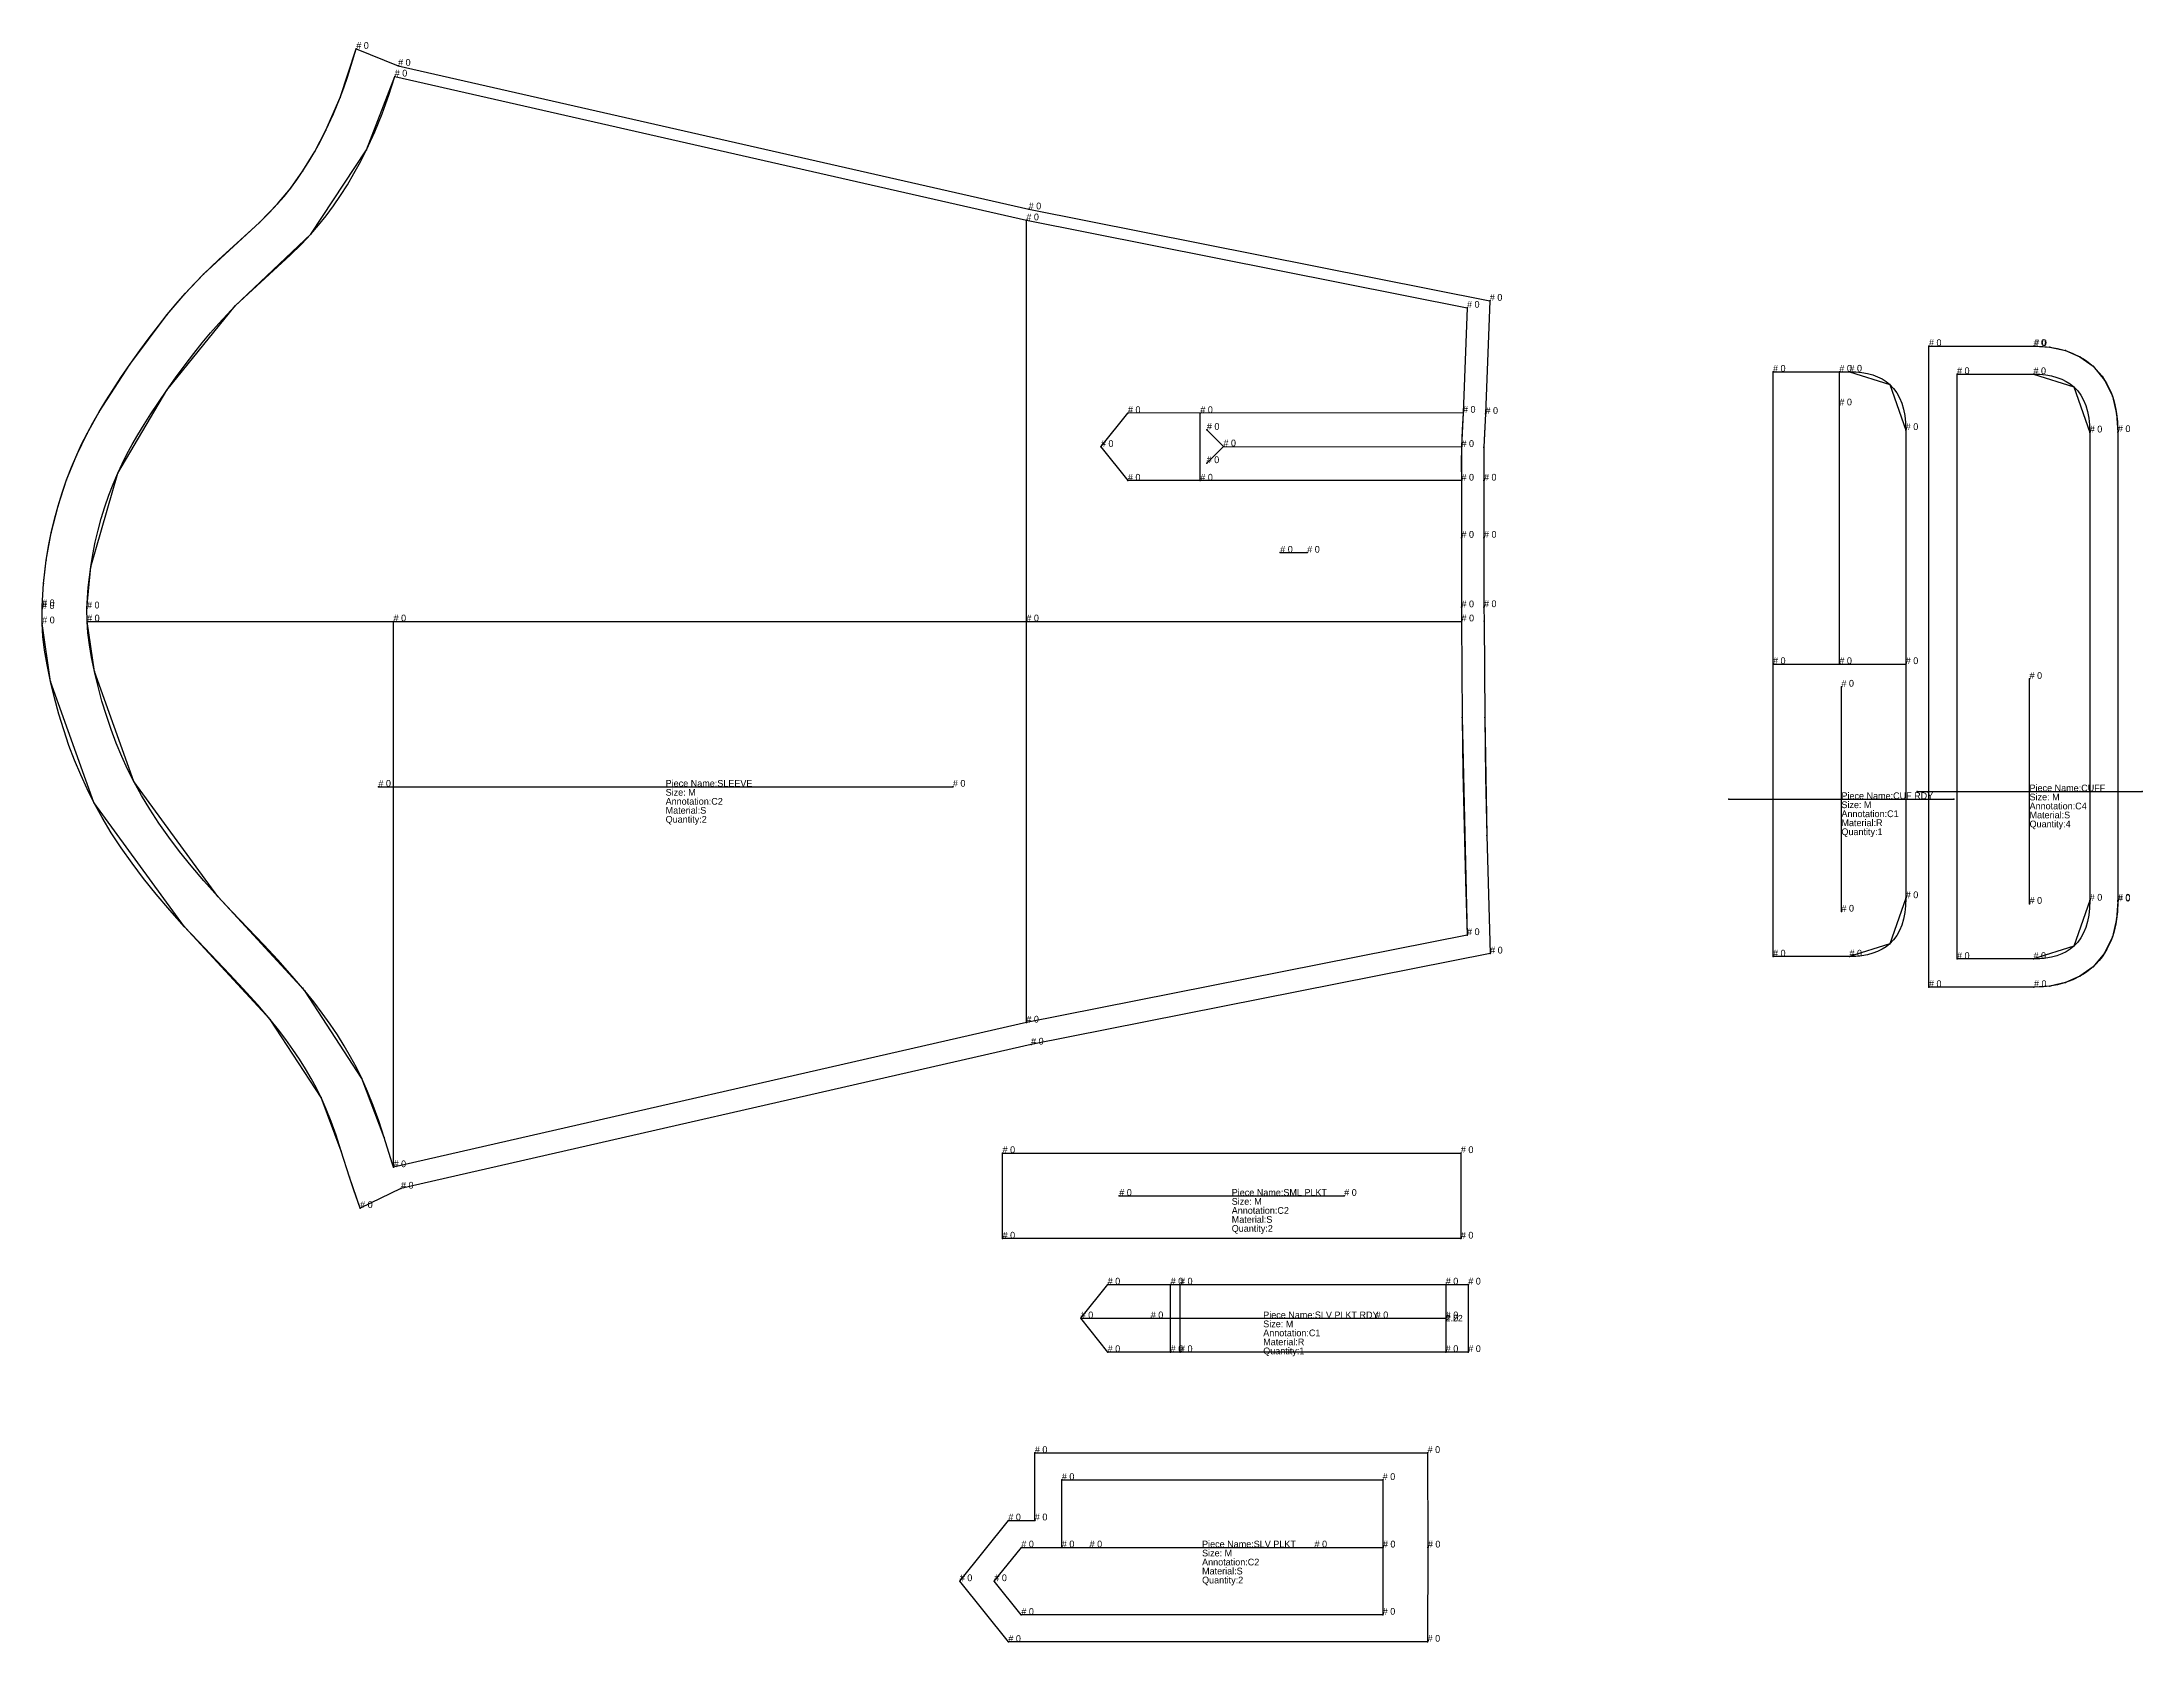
# Model space of a CAD drawing. Header units: metres. Extents: x 0 to 3840, y -36 to 1859.
# Drawn here: x 1743 to 2676, y 1148 to 1859 of the extents above; entities that cross this region are included whole.
import ezdxf

# ---------------------------------------------------------------- set-up
doc = ezdxf.new("R2010")
doc.units = ezdxf.units.M

# ---------------------------------------------------------------- blocks, each defined once
blk = doc.blocks.new('1')
at = {"layer": '1'}
blk.add_lwpolyline([(1902.1071, 1349.126), (1883.943, 1340.476), (1879.158, 1354.236), (1875.546, 1365.762), (1866.587, 1389.601), (1843.978, 1424.262), (1805.917, 1465.519), (1765.608, 1520.707), (1746.292, 1574.6121), (1742.571, 1600.3979), (1742.505, 1606.812), (1742.5291, 1608.024), (1743.179, 1618.114), (1744.42, 1628.495), (1746.63, 1640.677), (1749.624, 1652.5959), (1753.406, 1664.203), (1757.9301, 1675.338), (1762.535, 1684.7939), (1767.943, 1694.469), (1781.614, 1715.443), (1798.202, 1737.665), (1806.2271, 1747.089), (1814.282, 1755.614), (1839.141, 1778.611), (1847.213, 1786.8199), (1852.981, 1793.755), (1858.535, 1801.561), (1863.797, 1810.177), (1868.75, 1819.597), (1875.071, 1834.109), (1882.219, 1855.786), (1900.825, 1848.276), (2181.1741, 1784.454), (2386.1899, 1743.809), (2384.2629, 1693.5129), (2383.582, 1678.6801), (2383.584, 1663.866), (2383.584, 1638.449), (2383.584, 1607.587), (2383.614, 1601.382), (2383.9341, 1558.557), (2384.8469, 1506.0909), (2386.3379, 1453.6379), (2182.248, 1413.149)], close=True, dxfattribs=at)
at = {"layer": '14'}
blk.add_lwpolyline([(1898.804, 1358.629), (1898.1541, 1360.499), (1894.604, 1371.829), (1884.699, 1398.0909), (1859.384, 1437.019), (1820.684, 1479.009), (1783.311, 1530.02), (1765.814, 1578.969), (1762.564, 1601.219), (1762.504, 1607.019), (1764.204, 1625.549), (1776.183, 1667.156), (1798.011, 1703.991), (1828.454, 1741.499), (1862.058, 1773.411), (1886.76, 1810.8979), (1899.324, 1843.489), (2180.1541, 1779.559), (2376.064, 1740.719), (2374.2739, 1693.989), (2373.584, 1678.9189), (2373.584, 1663.839), (2373.584, 1638.449), (2373.584, 1607.5389), (2373.614, 1601.259), (2373.9341, 1558.499), (2376.084, 1461.799), (2180.1541, 1422.929)], close=True, dxfattribs=at)
at = {"layer": '2'}
for p in [(1882.219, 1855.786), (1899.324, 1843.489), (1900.825, 1848.276), (2181.1741, 1784.454), (2180.1541, 1779.559), (2180.1541, 1779.559), (2376.064, 1740.719), (2386.1899, 1743.809), (2225.2939, 1693.849), (2225.2939, 1693.849), (2257.4839, 1693.849), (2374.2739, 1693.989), (2374.2739, 1693.989), (2384.2629, 1693.5129), (2260.394, 1686.429), (2213.2839, 1678.819), (2213.2839, 1678.819), (2260.324, 1671.619), (2267.7639, 1679.059), (2267.7639, 1679.059), (2267.7639, 1679.059), (2373.584, 1678.829), (2225.2839, 1663.839), (2225.2839, 1663.839), (2257.4839, 1663.839), (2373.584, 1663.839), (2373.584, 1663.839), (2383.584, 1663.866), (2373.584, 1638.449), (2383.584, 1638.449), (2293.0139, 1631.819), (2305.0139, 1631.819), (1742.505, 1606.812), (1742.5291, 1608.024), (1762.504, 1607.019), (2373.584, 1607.5389), (2383.584, 1607.587), (1762.564, 1601.249), (1898.804, 1601.249), (2180.1541, 1601.259), (2180.1541, 1601.259), (2373.614, 1601.259), (1892.074, 1527.7791), (1892.074, 1527.7791), (2147.4641, 1527.7791), (2147.4641, 1527.7791), (2376.084, 1461.799), (2386.3379, 1453.6379), (2180.1541, 1422.929), (2180.1541, 1422.929), (2182.248, 1413.149), (1898.804, 1358.629), (1898.804, 1358.629), (1902.1071, 1349.126), (1883.943, 1340.476)]:
    blk.add_point(p, dxfattribs=at)
at = {"layer": '3'}
for p in [(1875.071, 1834.109), (1868.75, 1819.597), (1863.797, 1810.177), (1886.76, 1810.8979), (1852.981, 1793.755), (1858.535, 1801.561), (1847.213, 1786.8199), (1839.141, 1778.611), (1862.058, 1773.411), (1814.282, 1755.614), (1806.2271, 1747.089), (1798.202, 1737.665), (1828.454, 1741.499), (1781.614, 1715.443), (1798.011, 1703.991), (1767.943, 1694.469), (1762.535, 1684.7939), (1757.9301, 1675.338), (2373.584, 1678.9189), (2383.582, 1678.6801), (1753.406, 1664.203), (1776.183, 1667.156), (1749.624, 1652.5959), (1746.63, 1640.677), (1744.42, 1628.495), (1764.204, 1625.549), (1743.179, 1618.114), (1742.571, 1600.3979), (1762.564, 1601.219), (2373.614, 1601.259), (2383.614, 1601.382), (1765.814, 1578.969), (1746.292, 1574.6121), (2373.9341, 1558.499), (2383.9341, 1558.557), (1783.311, 1530.02), (1765.608, 1520.707), (2384.8469, 1506.0909), (1820.684, 1479.009), (1805.917, 1465.519), (1859.384, 1437.019), (1843.978, 1424.262), (1884.699, 1398.0909), (1866.587, 1389.601), (1875.546, 1365.762), (1894.604, 1371.829), (1879.158, 1354.236), (1898.1541, 1360.499)]:
    blk.add_point(p, dxfattribs=at)
at = {"layer": '5'}
blk.add_line((1892.074, 1527.7791), (2147.4641, 1527.7791), dxfattribs=at)
at = {"layer": '7'}
blk.add_line((1892.074, 1527.7791), (2147.4641, 1527.7791), dxfattribs=at)
at = {"layer": '8'}
for p, q in [((2180.1541, 1601.259), (2180.1541, 1779.559)), ((2213.2839, 1678.819), (2225.2939, 1693.849)), ((2374.2739, 1693.989), (2225.2939, 1693.849)), ((2257.4839, 1663.839), (2257.4839, 1693.849)), ((2267.7639, 1679.059), (2260.394, 1686.429)), ((2213.2839, 1678.819), (2225.2839, 1663.839)), ((2267.7639, 1679.059), (2260.324, 1671.619)), ((2267.7639, 1679.059), (2373.584, 1678.829)), ((2373.584, 1663.839), (2225.2839, 1663.839)), ((2293.0139, 1631.819), (2305.0139, 1631.819)), ((1762.564, 1601.249), (2373.614, 1601.259)), ((1898.804, 1358.629), (1898.804, 1601.249)), ((2180.1541, 1422.929), (2180.1541, 1601.259))]:
    blk.add_line(p, q, dxfattribs=at)
at = {"layer": '80'}
for p in [(2373.583, 1678.828, 5), (2383.5811, 1678.6021, 5), (2373.584, 1638.449, 5), (2383.584, 1638.449, 5), (1742.517, 1607.4189, 5), (1762.504, 1607.019, 5), (2373.584, 1607.5389, 5), (2383.584, 1607.563, 5), (1858.4091, 1438.163, 5), (1843.1899, 1425.188, 5)]:
    blk.add_point(p, dxfattribs=at)
at = {"layer": '84'}
blk.add_lwpolyline([(1902.1071, 1349.126), (1883.943, 1340.476), (1881.1281, 1348.4041), (1879.158, 1354.236), (1875.546, 1365.762), (1873.246, 1372.799), (1871.061, 1378.911), (1868.8571, 1384.474), (1866.587, 1389.601), (1864.501, 1393.839), (1862.212, 1398.0909), (1859.717, 1402.361), (1857.012, 1406.655), (1854.095, 1410.979), (1850.958, 1415.345), (1847.59, 1419.767), (1843.978, 1424.262), (1838.405, 1430.807), (1831.9919, 1437.923), (1825.819, 1444.51), (1811.907, 1459.0909), (1805.917, 1465.519), (1799.35, 1472.854), (1793.298, 1479.9659), (1787.701, 1486.928), (1782.525, 1493.781), (1777.736, 1500.572), (1773.328, 1507.311), (1769.288, 1514.0179), (1765.608, 1520.707), (1762.5649, 1526.78), (1759.701, 1533.047), (1757.015, 1539.506), (1754.5081, 1546.156), (1752.181, 1552.994), (1750.036, 1560.0179), (1748.073, 1567.225), (1746.292, 1574.6121), (1744.769, 1581.903), (1743.668, 1588.4659), (1742.939, 1594.5959), (1742.571, 1600.3979), (1742.505, 1606.812), (1742.5291, 1608.024), (1743.179, 1618.114), (1743.705, 1623.181), (1744.42, 1628.495), (1745.437, 1634.657), (1746.63, 1640.677), (1748.0291, 1646.674), (1749.624, 1652.5959), (1751.42, 1658.452), (1753.406, 1664.203), (1755.578, 1669.837), (1757.9301, 1675.338), (1760.131, 1680.037), (1762.535, 1684.7939), (1765.1281, 1689.583), (1767.943, 1694.469), (1770.88, 1699.297), (1774.0909, 1704.329), (1777.626, 1709.646), (1781.614, 1715.443), (1786.027, 1721.672), (1790.204, 1727.373), (1794.246, 1732.683), (1798.202, 1737.665), (1802.213, 1742.49), (1806.2271, 1747.089), (1810.275, 1751.4919), (1814.282, 1755.614), (1821.054, 1762.0959), (1834.015, 1773.842), (1839.141, 1778.611), (1843.524, 1782.912), (1847.213, 1786.8199), (1850.131, 1790.191), (1852.981, 1793.755), (1855.801, 1797.567), (1858.535, 1801.561), (1861.208, 1805.774), (1863.797, 1810.177), (1866.311, 1814.783), (1868.75, 1819.597), (1872.113, 1826.873), (1875.071, 1834.109), (1876.6591, 1838.434), (1878.2841, 1843.202), (1882.219, 1855.786), (1900.825, 1848.276), (2181.1741, 1784.454), (2386.1899, 1743.809), (2384.2629, 1693.5129), (2383.804, 1684.951), (2383.582, 1678.6801), (2383.5171, 1672.42), (2383.584, 1663.866), (2383.584, 1638.449), (2383.584, 1607.587), (2383.614, 1601.382), (2383.9341, 1558.557), (2384.312, 1532.048), (2384.8469, 1506.0909), (2386.3379, 1453.6379), (2182.248, 1413.149)], close=True, dxfattribs=at)
at = {"layer": '87'}
blk.add_lwpolyline([(1898.804, 1358.629), (1898.1541, 1360.499), (1894.604, 1371.829), (1892.191, 1379.2679), (1889.777, 1386.0129), (1887.29, 1392.261), (1884.699, 1398.0909), (1882.322, 1402.915), (1879.725, 1407.743), (1876.905, 1412.579), (1873.861, 1417.426), (1870.592, 1422.287), (1867.092, 1427.1689), (1863.359, 1432.076), (1859.384, 1437.019), (1853.765, 1443.61), (1847.304, 1450.781), (1841.085, 1457.428), (1826.939, 1472.282), (1820.684, 1479.009), (1814.5, 1485.926), (1808.851, 1492.5601), (1803.655, 1499.011), (1798.87, 1505.329), (1794.451, 1511.575), (1790.394, 1517.7581), (1786.684, 1523.901), (1783.311, 1530.02), (1780.5389, 1535.548), (1777.931, 1541.251), (1775.489, 1547.126), (1773.214, 1553.171), (1771.108, 1559.382), (1769.172, 1565.755), (1767.407, 1572.286), (1765.814, 1578.969), (1764.524, 1585.214), (1763.572, 1590.879), (1762.922, 1596.186), (1762.564, 1601.219), (1762.504, 1607.019), (1762.738, 1611.668), (1763.099, 1616.306), (1763.588, 1620.933), (1764.204, 1625.549), (1765.105, 1631.031), (1766.182, 1636.455), (1767.432, 1641.808), (1768.8521, 1647.08), (1770.441, 1652.259), (1772.194, 1657.337), (1774.109, 1662.306), (1776.183, 1667.156), (1778.131, 1671.3149), (1780.266, 1675.537), (1782.597, 1679.84), (1785.139, 1684.2531), (1787.891, 1688.775), (1790.907, 1693.5), (1794.236, 1698.506), (1798.011, 1703.991), (1802.207, 1709.9139), (1806.168, 1715.321), (1809.994, 1720.349), (1813.731, 1725.057), (1817.4351, 1729.516), (1821.111, 1733.728), (1824.78, 1737.718), (1828.454, 1741.499), (1832.326, 1745.267), (1852.89, 1764.082), (1857.808, 1768.906), (1862.058, 1773.411), (1865.5, 1777.385), (1868.843, 1781.5649), (1872.085, 1785.949), (1875.226, 1790.538), (1878.266, 1795.329), (1881.202, 1800.321), (1884.0341, 1805.511), (1886.76, 1810.8979), (1890.424, 1818.8409), (1893.739, 1826.921), (1896.7061, 1835.137), (1899.324, 1843.489), (2180.1541, 1779.559), (2376.064, 1740.719), (2374.2739, 1693.989), (2373.843, 1686.4561), (2373.584, 1678.9189), (2373.498, 1671.381), (2373.584, 1663.839), (2373.584, 1638.449), (2373.584, 1607.5389), (2373.614, 1601.259), (2373.9341, 1558.499), (2374.271, 1534.321), (2374.7419, 1510.145), (2375.3459, 1485.9709), (2376.084, 1461.799), (2180.1541, 1422.929)], close=True, dxfattribs=at)
at = {"layer": '1'}
for s, p in [('# 0', (1882.219, 1855.786)), ('# 0', (1900.825, 1848.276)), ('# 0', (2181.1741, 1784.454)), ('# 0', (2386.1899, 1743.809)), ('# 0', (2384.2629, 1693.5129)), ('# 0', (2383.584, 1663.866)), ('# 0', (2383.584, 1638.449)), ('# 0', (1742.505, 1606.812)), ('# 0', (1742.5291, 1608.024)), ('# 0', (2383.584, 1607.587)), ('# 0', (1742.571, 1600.3979)), ('Annotation:C2', (2019.769, 1519.7791)), ('Size: M', (2019.769, 1523.7791)), ('Piece Name:SLEEVE', (2019.769, 1527.7791)), ('Quantity:2', (2019.769, 1511.7791)), ('Material:S', (2019.769, 1515.7791)), ('# 0', (2386.3379, 1453.6379)), ('# 0', (2182.248, 1413.149)), ('# 0', (1902.1071, 1349.126)), ('# 0', (1883.943, 1340.476))]:
    blk.add_text(s, height=3, dxfattribs=at).set_placement(p)
at = {"layer": '14'}
for p in [(1899.324, 1843.489), (2180.1541, 1779.559), (2376.064, 1740.719), (2374.2739, 1693.989), (2373.584, 1663.839), (2373.584, 1638.449), (1762.504, 1607.019), (2373.584, 1607.5389), (1762.564, 1601.219), (2376.084, 1461.799), (2180.1541, 1422.929), (1898.804, 1358.629)]:
    blk.add_text('# 0', height=3, dxfattribs=at).set_placement(p)
at = {"layer": '7'}
for p in [(1892.074, 1527.7791), (2147.4641, 1527.7791)]:
    blk.add_text('# 0', height=3, dxfattribs=at).set_placement(p)
at = {"layer": '8'}
for p in [(2180.1541, 1779.559), (2225.2939, 1693.849), (2225.2939, 1693.849), (2257.4839, 1693.849), (2374.2739, 1693.989), (2213.2839, 1678.819), (2213.2839, 1678.819), (2260.394, 1686.429), (2267.7639, 1679.059), (2267.7639, 1679.059), (2267.7639, 1679.059), (2373.584, 1678.829), (2260.324, 1671.619), (2225.2839, 1663.839), (2225.2839, 1663.839), (2257.4839, 1663.839), (2373.584, 1663.839), (2293.0139, 1631.819), (2305.0139, 1631.819), (1762.564, 1601.249), (1898.804, 1601.249), (2180.1541, 1601.259), (2180.1541, 1601.259), (2373.614, 1601.259), (2180.1541, 1422.929), (1898.804, 1358.629)]:
    blk.add_text('# 0', height=3, dxfattribs=at).set_placement(p)
blk = doc.blocks.new('2')
at = {"layer": '1'}
blk.add_lwpolyline([(2581.4199, 1723.6899), (2627.8999, 1723.6899), (2628.2991, 1723.684), (2635.1489, 1723.2209), (2642.071, 1721.684), (2648.5581, 1718.895), (2654.376, 1714.701), (2659.532, 1708.5551), (2663.0039, 1701.328), (2664.877, 1693.498), (2665.4199, 1685.425), (2665.4199, 1477.13), (2665.4141, 1476.755), (2664.877, 1468.881), (2663.0039, 1461.054), (2659.532, 1453.825), (2654.375, 1447.678), (2648.5591, 1443.486), (2642.071, 1440.696), (2635.1499, 1439.1591), (2628.1121, 1438.6899), (2581.4199, 1438.6899)], close=True, dxfattribs=at)
at = {"layer": '14'}
blk.add_lwpolyline([(2593.9199, 1711.1899), (2627.8999, 1711.1899), (2645.8899, 1705.49), (2652.9199, 1685.25), (2652.9199, 1477.13), (2645.8899, 1456.89), (2627.8999, 1451.1899), (2593.9199, 1451.1899)], close=True, dxfattribs=at)
at = {"layer": '2'}
for p in [(2581.4199, 1723.6899), (2627.8999, 1723.6899), (2628.2991, 1723.684), (2593.9199, 1711.1899), (2627.8999, 1711.1899), (2652.9199, 1685.25), (2665.4199, 1685.425), (2626.1499, 1575.71), (2576.1499, 1525.71), (2676.1499, 1525.71), (2626.1499, 1475.71), (2652.9199, 1477.13), (2665.4141, 1476.755), (2665.4199, 1477.13), (2593.9199, 1451.1899), (2627.8999, 1451.1899), (2581.4199, 1438.6899), (2628.1121, 1438.6899)]:
    blk.add_point(p, dxfattribs=at)
at = {"layer": '3'}
for p in [(2635.1489, 1723.2209), (2642.071, 1721.684), (2648.5581, 1718.895), (2654.376, 1714.701), (2645.8899, 1705.49), (2659.532, 1708.5551), (2663.0039, 1701.328), (2664.877, 1693.498), (2664.877, 1468.881), (2645.8899, 1456.89), (2663.0039, 1461.054), (2654.375, 1447.678), (2659.532, 1453.825), (2635.1499, 1439.1591), (2642.071, 1440.696), (2648.5591, 1443.486)]:
    blk.add_point(p, dxfattribs=at)
at = {"layer": '5'}
blk.add_line((2576.1499, 1525.71), (2676.1499, 1525.71), dxfattribs=at)
at = {"layer": '7'}
blk.add_line((2626.1499, 1475.71), (2626.1499, 1575.71), dxfattribs=at)
at = {"layer": '84'}
blk.add_lwpolyline([(2581.4199, 1723.6899), (2627.8999, 1723.6899), (2628.2991, 1723.684), (2632.262, 1723.495), (2635.1489, 1723.2209), (2638.6379, 1722.611), (2642.071, 1721.684), (2645.4419, 1720.428), (2648.5581, 1718.895), (2650.1111, 1717.968), (2651.6021, 1716.9561), (2653.0259, 1715.866), (2654.376, 1714.701), (2655.8059, 1713.302), (2657.1479, 1711.8051), (2658.3921, 1710.219), (2659.532, 1708.5551), (2660.531, 1706.8781), (2661.4441, 1705.1121), (2662.269, 1703.26), (2663.0039, 1701.328), (2663.6179, 1699.418), (2664.136, 1697.4709), (2664.5559, 1695.495), (2664.877, 1693.498), (2665.21, 1690.097), (2665.4199, 1685.425), (2665.4199, 1477.13), (2665.4141, 1476.755), (2665.2029, 1472.198), (2664.877, 1468.881), (2664.5569, 1466.887), (2664.137, 1464.913), (2663.6189, 1462.9659), (2663.0039, 1461.054), (2662.2681, 1459.12), (2661.4431, 1457.2679), (2660.53, 1455.501), (2659.532, 1453.825), (2658.3921, 1452.16), (2657.147, 1450.575), (2655.8059, 1449.077), (2654.375, 1447.678), (2653.0259, 1446.514), (2651.6021, 1445.424), (2650.1111, 1444.413), (2648.5591, 1443.486), (2645.4419, 1441.952), (2642.071, 1440.696), (2638.6411, 1439.769), (2635.1499, 1439.1591), (2632.1841, 1438.879), (2628.1121, 1438.6899), (2581.4199, 1438.6899)], close=True, dxfattribs=at)
at = {"layer": '87'}
blk.add_lwpolyline([(2593.9199, 1711.1899), (2627.8999, 1711.1899), (2630.7529, 1711.099), (2633.4331, 1710.83), (2635.9409, 1710.384), (2638.2759, 1709.76), (2640.439, 1708.959), (2642.428, 1707.98), (2644.2461, 1706.824), (2645.8899, 1705.49), (2647.5481, 1703.761), (2648.9829, 1701.803), (2650.196, 1699.616), (2651.186, 1697.2), (2651.9529, 1694.556), (2652.498, 1691.683), (2652.8201, 1688.5811), (2652.9199, 1685.25), (2652.9199, 1477.13), (2652.8201, 1473.799), (2652.498, 1470.697), (2651.9529, 1467.824), (2651.186, 1465.1801), (2650.196, 1462.764), (2648.9829, 1460.577), (2647.5481, 1458.619), (2645.8899, 1456.89), (2644.2461, 1455.556), (2642.428, 1454.4), (2640.439, 1453.421), (2638.2759, 1452.62), (2635.9409, 1451.996), (2633.4331, 1451.55), (2630.7529, 1451.281), (2627.8999, 1451.1899), (2593.9199, 1451.1899)], close=True, dxfattribs=at)
at = {"layer": '1'}
for s, p in [('# 0', (2581.4199, 1723.6899)), ('# 0', (2627.8999, 1723.6899)), ('# 0', (2628.2991, 1723.684)), ('# 0', (2665.4199, 1685.425)), ('Size: M', (2626.1499, 1521.71)), ('Piece Name:CUFF  ', (2626.1499, 1525.71)), ('Annotation:C4', (2626.1499, 1517.71)), ('Quantity:4', (2626.1499, 1509.71)), ('Material:S', (2626.1499, 1513.71)), ('# 0', (2665.4141, 1476.755)), ('# 0', (2665.4199, 1477.13)), ('# 0', (2581.4199, 1438.6899)), ('# 0', (2628.1121, 1438.6899))]:
    blk.add_text(s, height=3, dxfattribs=at).set_placement(p)
at = {"layer": '14'}
for p in [(2593.9199, 1711.1899), (2627.8999, 1711.1899), (2652.9199, 1685.25), (2652.9199, 1477.13), (2593.9199, 1451.1899), (2627.8999, 1451.1899)]:
    blk.add_text('# 0', height=3, dxfattribs=at).set_placement(p)
at = {"layer": '7'}
for p in [(2626.1499, 1575.71), (2626.1499, 1475.71)]:
    blk.add_text('# 0', height=3, dxfattribs=at).set_placement(p)
blk = doc.blocks.new('3')
at = {"layer": '1'}
blk.add_lwpolyline([(2169.5649, 1364.906), (2373.3149, 1364.906), (2373.3149, 1326.906), (2169.5649, 1326.906)], close=True, dxfattribs=at)
at = {"layer": '2'}
for p in [(2169.5649, 1364.906), (2373.3149, 1364.906), (2221.4451, 1345.906), (2221.4451, 1345.906), (2321.4451, 1345.906), (2321.4451, 1345.906), (2169.5649, 1326.906), (2373.3149, 1326.906)]:
    blk.add_point(p, dxfattribs=at)
at = {"layer": '5'}
blk.add_line((2221.4451, 1345.906), (2321.4451, 1345.906), dxfattribs=at)
at = {"layer": '7'}
blk.add_line((2221.4451, 1345.906), (2321.4451, 1345.906), dxfattribs=at)
at = {"layer": '84'}
blk.add_lwpolyline([(2169.5649, 1364.906), (2373.3149, 1364.906), (2373.3149, 1326.906), (2169.5649, 1326.906)], close=True, dxfattribs=at)
at = {"layer": '1'}
for s, p in [('# 0', (2169.5649, 1364.906)), ('# 0', (2373.3149, 1364.906)), ('Size: M', (2271.4451, 1341.906)), ('Piece Name:SML PLKT', (2271.4451, 1345.906)), ('Annotation:C2', (2271.4451, 1337.906)), ('Material:S', (2271.4451, 1333.906)), ('# 0', (2169.5649, 1326.906)), ('Quantity:2', (2271.4451, 1329.906)), ('# 0', (2373.3149, 1326.906))]:
    blk.add_text(s, height=3, dxfattribs=at).set_placement(p)
at = {"layer": '7'}
for p in [(2221.4451, 1345.906), (2321.4451, 1345.906)]:
    blk.add_text('# 0', height=3, dxfattribs=at).set_placement(p)
blk = doc.blocks.new('4')
at = {"layer": '1'}
blk.add_lwpolyline([(2216.3101, 1306.48), (2376.6001, 1306.469), (2376.6001, 1276.47), (2216.3, 1276.47), (2204.3, 1291.46)], close=True, dxfattribs=at)
at = {"layer": '14'}
blk.add_lwpolyline([(2216.3101, 1306.48), (2366.6001, 1306.47), (2366.6001, 1276.47), (2216.3, 1276.47), (2204.3, 1291.46)], close=True, dxfattribs=at)
at = {"layer": '2'}
for p in [(2216.3101, 1306.48), (2216.3101, 1306.48), (2244.3, 1306.48), (2244.3, 1306.48), (2248.47, 1306.48), (2366.6001, 1306.47), (2376.6001, 1306.469), (2204.3, 1291.46), (2204.3, 1291.46), (2204.3, 1291.46), (2235.45, 1291.47), (2235.45, 1291.47), (2335.45, 1291.47), (2335.45, 1291.47), (2366.6001, 1291.46), (2216.3, 1276.47), (2216.3, 1276.47), (2244.3, 1276.47), (2244.3, 1276.47), (2248.47, 1276.47), (2366.6001, 1276.47), (2376.6001, 1276.47)]:
    blk.add_point(p, dxfattribs=at)
at = {"layer": '5'}
blk.add_line((2235.45, 1291.47), (2335.45, 1291.47), dxfattribs=at)
at = {"layer": '7'}
blk.add_line((2235.45, 1291.47), (2335.45, 1291.47), dxfattribs=at)
at = {"layer": '8'}
for p, q in [((2244.3, 1276.47), (2244.3, 1306.48)), ((2244.3, 1276.47), (2244.3, 1306.48)), ((2248.47, 1276.47), (2248.47, 1306.48)), ((2204.3, 1291.46), (2366.6001, 1291.46))]:
    blk.add_line(p, q, dxfattribs=at)
at = {"layer": '84'}
blk.add_lwpolyline([(2216.3101, 1306.48), (2376.6001, 1306.469), (2376.6001, 1276.47), (2216.3, 1276.47), (2204.3, 1291.46)], close=True, dxfattribs=at)
at = {"layer": '87'}
blk.add_lwpolyline([(2216.3101, 1306.48), (2366.6001, 1306.47), (2366.6001, 1276.47), (2216.3, 1276.47), (2204.3, 1291.46)], close=True, dxfattribs=at)
at = {"layer": '1'}
for s, height, p in [('# 0', 3, (2216.3101, 1306.48)), ('# 0', 3, (2376.6001, 1306.469)), ('# 0', 3, (2204.3, 1291.46)), ('Size: M', 3, (2285.45, 1287.47)), ('Piece Name:SLV PLKT RDY', 3, (2285.45, 1291.47)), ('# 0', 3, (2366.5901, 1290.0601)), ('2.22', 2.91, (2366.5901, 1290.0601)), ('# 0', 3, (2216.3, 1276.47)), ('Annotation:C1', 3, (2285.45, 1283.47)), ('Material:R', 3, (2285.45, 1279.47)), ('# 0', 3, (2376.6001, 1276.47)), ('Quantity:1', 3, (2285.45, 1275.47))]:
    blk.add_text(s, height=height, dxfattribs=at).set_placement(p)
at = {"layer": '14'}
for p in [(2216.3101, 1306.48), (2366.6001, 1306.47), (2204.3, 1291.46), (2216.3, 1276.47), (2366.6001, 1276.47)]:
    blk.add_text('# 0', height=3, dxfattribs=at).set_placement(p)
at = {"layer": '7'}
for p in [(2235.45, 1291.47), (2335.45, 1291.47)]:
    blk.add_text('# 0', height=3, dxfattribs=at).set_placement(p)
at = {"layer": '8'}
for p in [(2244.3, 1306.48), (2244.3, 1306.48), (2248.47, 1306.48), (2204.3, 1291.46), (2366.6001, 1291.46), (2244.3, 1276.47), (2244.3, 1276.47), (2248.47, 1276.47)]:
    blk.add_text('# 0', height=3, dxfattribs=at).set_placement(p)
blk = doc.blocks.new('6')
at = {"layer": '1'}
blk.add_lwpolyline([(2512.1101, 1712.28), (2546.0901, 1712.28), (2564.0801, 1706.58), (2571.1101, 1686.34), (2571.1101, 1478.22), (2564.0801, 1457.98), (2546.0901, 1452.28), (2512.1101, 1452.28)], close=True, dxfattribs=at)
at = {"layer": '2'}
for p in [(2512.1101, 1712.28), (2541.6101, 1712.28), (2546.0901, 1712.28), (2541.6101, 1697.28), (2541.6101, 1697.28), (2571.1101, 1686.34), (2512.1101, 1582.28), (2541.6101, 1582.28), (2571.1101, 1582.28), (2542.52, 1572.25), (2492.52, 1522.25), (2592.52, 1522.25), (2571.1101, 1478.22), (2542.52, 1472.25), (2512.1101, 1452.28), (2546.0901, 1452.28)]:
    blk.add_point(p, dxfattribs=at)
at = {"layer": '3'}
for p in [(2564.0801, 1706.58), (2564.0801, 1457.98)]:
    blk.add_point(p, dxfattribs=at)
at = {"layer": '5'}
blk.add_line((2492.52, 1522.25), (2592.52, 1522.25), dxfattribs=at)
at = {"layer": '7'}
blk.add_line((2542.52, 1472.25), (2542.52, 1572.25), dxfattribs=at)
at = {"layer": '8'}
for p, q in [((2541.6101, 1697.28), (2541.6101, 1712.28)), ((2541.6101, 1582.28), (2541.6101, 1697.28)), ((2512.1101, 1582.28), (2571.1101, 1582.28))]:
    blk.add_line(p, q, dxfattribs=at)
at = {"layer": '84'}
blk.add_lwpolyline([(2512.1101, 1712.28), (2546.0901, 1712.28), (2548.9431, 1712.189), (2551.623, 1711.92), (2554.1311, 1711.474), (2556.4661, 1710.85), (2558.6289, 1710.049), (2560.6179, 1709.0699), (2562.436, 1707.9139), (2564.0801, 1706.58), (2565.738, 1704.851), (2567.1731, 1702.8929), (2568.386, 1700.7061), (2569.376, 1698.29), (2570.1431, 1695.646), (2570.688, 1692.7729), (2571.01, 1689.671), (2571.1101, 1686.34), (2571.1101, 1478.22), (2571.01, 1474.889), (2570.688, 1471.787), (2570.1431, 1468.9139), (2569.376, 1466.27), (2568.386, 1463.854), (2567.1731, 1461.667), (2565.738, 1459.709), (2564.0801, 1457.98), (2562.436, 1456.646), (2560.6179, 1455.49), (2558.6289, 1454.511), (2556.4661, 1453.71), (2554.1311, 1453.0861), (2551.623, 1452.64), (2548.9431, 1452.371), (2546.0901, 1452.28), (2512.1101, 1452.28)], close=True, dxfattribs=at)
at = {"layer": '1'}
for s, p in [('# 0', (2512.1101, 1712.28)), ('# 0', (2546.0901, 1712.28)), ('# 0', (2571.1101, 1686.34)), ('Piece Name:CUF RDY', (2542.52, 1522.25)), ('Annotation:C1', (2542.52, 1514.25)), ('Size: M', (2542.52, 1518.25)), ('Material:R', (2542.52, 1510.25)), ('Quantity:1', (2542.52, 1506.25)), ('# 0', (2571.1101, 1478.22)), ('# 0', (2512.1101, 1452.28)), ('# 0', (2546.0901, 1452.28))]:
    blk.add_text(s, height=3, dxfattribs=at).set_placement(p)
at = {"layer": '7'}
for p in [(2542.52, 1572.25), (2542.52, 1472.25)]:
    blk.add_text('# 0', height=3, dxfattribs=at).set_placement(p)
at = {"layer": '8'}
for p in [(2541.6101, 1712.28), (2541.6101, 1697.28), (2541.6101, 1697.28), (2512.1101, 1582.28), (2541.6101, 1582.28), (2571.1101, 1582.28)]:
    blk.add_text('# 0', height=3, dxfattribs=at).set_placement(p)
blk = doc.blocks.new('5')
at = {"layer": '1'}
blk.add_lwpolyline([(2172.137, 1147.6071), (2150.533, 1174.5959), (2172.1379, 1201.6169), (2183.9099, 1201.623), (2183.9099, 1231.6), (2358.5239, 1231.6), (2358.6499, 1189.553), (2358.552, 1147.689)], close=True, dxfattribs=at)
at = {"layer": '14'}
blk.add_lwpolyline([(2177.8999, 1159.61), (2165.8999, 1174.6), (2177.9099, 1189.62), (2195.9099, 1189.63), (2195.9099, 1219.6), (2338.5601, 1219.6), (2338.6499, 1189.54), (2338.5801, 1159.6801)], close=True, dxfattribs=at)
at = {"layer": '2'}
for p in [(2183.9099, 1231.6), (2358.5239, 1231.6), (2195.9099, 1219.6), (2338.5601, 1219.6), (2172.1379, 1201.6169), (2183.9099, 1201.623), (2177.9099, 1189.62), (2195.9099, 1189.63), (2195.9099, 1189.63), (2208.27, 1189.6), (2208.27, 1189.6), (2308.27, 1189.6), (2308.27, 1189.6), (2338.6499, 1189.63), (2338.6499, 1189.54), (2358.6499, 1189.553), (2150.533, 1174.5959), (2165.8999, 1174.6), (2177.8999, 1159.61), (2338.5801, 1159.6801), (2172.137, 1147.6071), (2358.552, 1147.689)]:
    blk.add_point(p, dxfattribs=at)
at = {"layer": '5'}
blk.add_line((2208.27, 1189.6), (2308.27, 1189.6), dxfattribs=at)
at = {"layer": '7'}
blk.add_line((2208.27, 1189.6), (2308.27, 1189.6), dxfattribs=at)
at = {"layer": '8'}
blk.add_line((2195.9099, 1189.63), (2338.6499, 1189.63), dxfattribs=at)
at = {"layer": '84'}
blk.add_lwpolyline([(2172.137, 1147.6071), (2150.533, 1174.5959), (2172.1379, 1201.6169), (2183.9099, 1201.623), (2183.9099, 1231.6), (2358.5239, 1231.6), (2358.6499, 1189.553), (2358.552, 1147.689)], close=True, dxfattribs=at)
at = {"layer": '87'}
blk.add_lwpolyline([(2177.8999, 1159.61), (2165.8999, 1174.6), (2177.9099, 1189.62), (2195.9099, 1189.63), (2195.9099, 1219.6), (2338.5601, 1219.6), (2338.6499, 1189.54), (2338.5801, 1159.6801)], close=True, dxfattribs=at)
at = {"layer": '1'}
for s, p in [('# 0', (2183.9099, 1231.6)), ('# 0', (2358.5239, 1231.6)), ('# 0', (2172.1379, 1201.6169)), ('# 0', (2183.9099, 1201.623)), ('Size: M', (2258.27, 1185.6)), ('Piece Name:SLV PLKT', (2258.27, 1189.6)), ('# 0', (2358.6499, 1189.553)), ('# 0', (2150.533, 1174.5959)), ('Annotation:C2', (2258.27, 1181.6)), ('Quantity:2', (2258.27, 1173.6)), ('Material:S', (2258.27, 1177.6)), ('# 0', (2172.137, 1147.6071)), ('# 0', (2358.552, 1147.689))]:
    blk.add_text(s, height=3, dxfattribs=at).set_placement(p)
at = {"layer": '14'}
for p in [(2195.9099, 1219.6), (2338.5601, 1219.6), (2177.9099, 1189.62), (2195.9099, 1189.63), (2338.6499, 1189.54), (2165.8999, 1174.6), (2177.8999, 1159.61), (2338.5801, 1159.6801)]:
    blk.add_text('# 0', height=3, dxfattribs=at).set_placement(p)
at = {"layer": '7'}
for p in [(2208.27, 1189.6), (2308.27, 1189.6)]:
    blk.add_text('# 0', height=3, dxfattribs=at).set_placement(p)
at = {"layer": '8'}
for p in [(2195.9099, 1189.63), (2338.6499, 1189.63)]:
    blk.add_text('# 0', height=3, dxfattribs=at).set_placement(p)

msp = doc.modelspace()

# ---------------------------------------------------------------- block references
at = {"layer": '1'}
for name in ['1', '2', '6', '3', '4', '5']:
    msp.add_blockref(name, (0, 0), dxfattribs=at)

doc.saveas('drawing.dxf')
